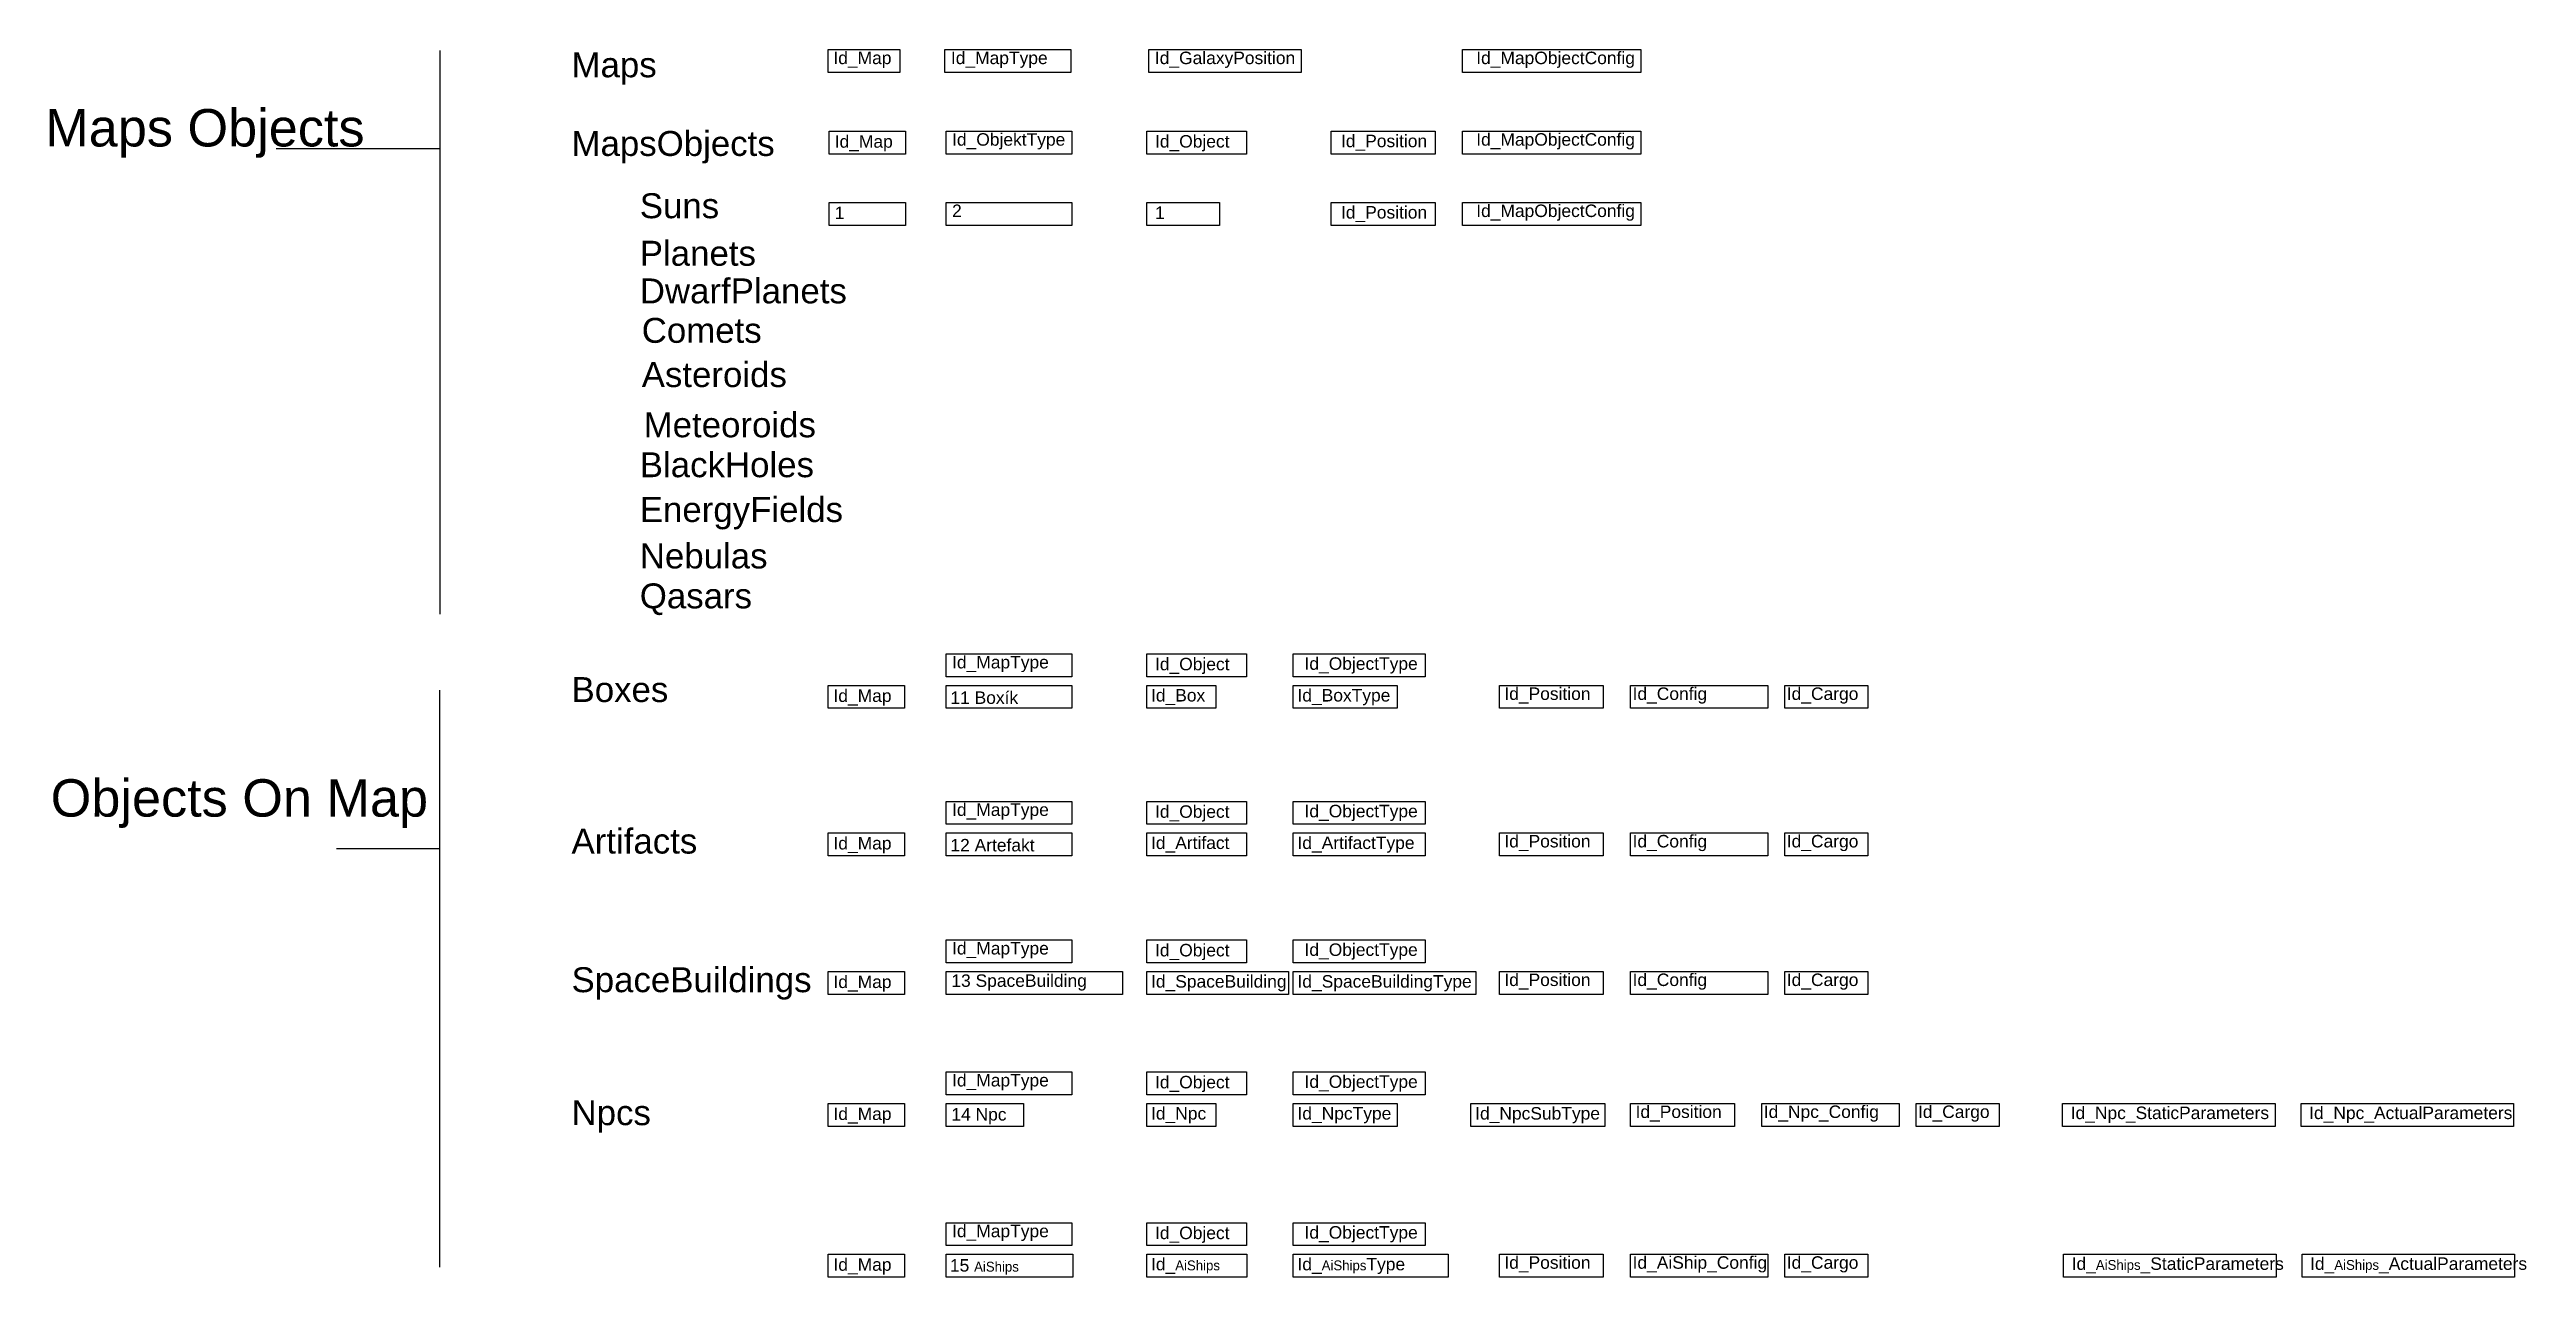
# Model space of a CAD drawing. Header units: millimetres. Extents: x 33057 to 249580, y -15894 to 47997.
# Drawn here: x 41763 to 51699, y 18094 to 23030 of the extents above; entities that cross this region are included whole.
import ezdxf

# ---------------------------------------------------------------- set-up
doc = ezdxf.new("R2010")
doc.units = ezdxf.units.MM
doc.layers.add('Obrys', color=253, linetype='Continuous', lineweight=30)
doc.layers.add('základní', color=4, linetype='Continuous')
doc.styles.get("Standard").update_dxf_attribs({"font": 'arial.ttf'})

msp = doc.modelspace()

# ---------------------------------------------------------------- texts
at = {"layer": 'Obrys', "color": 114, "true_color": 0x139b48, "attachment_point": 1}
for s, width, gutter_width, heights, insert, char_height in [('Maps', 273.8386882847117, 12.5, [85.99531100263994], (43856.62990505624, 23018.41157927871), 100), ('Id_Map', 383.8807774933812, 12.5, [80.74713821416663], (44907.14068734649, 23021.11915037327), 50), ('Id_MapType', 383.8807774933812, 12.5, [80.74713821416663], (45378.56860655674, 23021.11915037327), 50), ('Id_GalaxyPosition', 383.8807774933812, 12.5, [80.74713821416663], (46196.7767604196, 23021.11915037327), 50), ('Maps Objects', 1762.049414736917, 12.5, [85.99531100263994], (41745.4859398664, 22790.8950655615), 150), ('MapsObjects', 273.8386882847117, 12.5, [85.99531100263994], (43856.62990505624, 22702.96010935093), 100), ('Id_Map', 383.8807774933812, 12.5, [80.74713821416663], (44912.46448476843, 22685.97243941911), 50), ('Id_ObjektType', 383.8807774933812, 12.5, [80.74713821416663], (45383.27950074726, 22694.07029633285), 50), ('1', 383.8807774933812, 12.5, [80.74713821416663], (44912.46448476843, 22399.90130972011), 50), ('2', 383.8807774933812, 12.5, [80.74713821416663], (45383.27950074726, 22407.99916663385), 50), ('Id_Map', 383.8807774933812, 12.5, [80.74713821416663], (44907.42300085878, 20463.5712452189), 50), ('11 Boxík', 383.8807774933812, 12.5, [80.74713821416663], (45376.56588134128, 20455.7709001871), 50), ('Id_Box', 383.8807774933812, 12.5, [80.74713821416663], (46181.32633553236, 20465.29542633874), 50), ('Id_BoxType', 383.8807774933812, 12.5, [80.74713821416663], (46768.83300757781, 20465.29542633874), 50), ('Objects On Map', 1560.643992892641, 1406.745206852618, [85.99531100263994], (41767.33172593417, 20103.64402424938), 150), ('Id_Map', 383.8807774933812, 12.5, [80.74713821416663], (44907.42300085878, 19872.08367459061), 50), ('{\\C30;\\c2005496;Id_Artifact}', 383.8807774933812, 12.5, [80.74713821416663], (46181.32633553236, 19873.80785571045), 50), ('Id_{\\C30;\\c2005496;Artifact}Type', 383.8807774933812, 12.5, [80.74713821416663], (46768.83300757781, 19873.80785571045), 50), ('12 Artefakt', 383.8807774933812, 12.5, [80.74713821416663], (45376.56588134128, 19864.28332955881), 50), ('Id_Map', 383.8807774933812, 12.5, [80.74713821416663], (44907.42300085878, 19316.36039815471), 50), ('13 SpaceBuilding', 695.6808564966486, 12.5, [112.3371605143038], (45380.36063071702, 19321.03909230702), 50), ('Id_{\\C30;\\c2005496;SpaceBuilding}', 383.8807774933812, 12.5, [80.74713821416663], (46181.32633553235, 19318.08457927455), 50), ('Id_{\\C30;\\c2005496;SpaceBuilding}Type', 383.8807774933812, 12.5, [80.74713821416663], (46768.8330075778, 19318.08457927455), 50), ('Id_Map', 383.8807774933812, 12.5, [80.74713821416663], (44907.42300085878, 18787.2145871175), 50), ('14 Npc', 383.8807774933812, 12.5, [80.74713821416663], (45380.33461926418, 18784.90858578466), 50), ('Id_Npc', 383.8807774933812, 12.5, [80.74713821416663], (46181.32633553235, 18788.93876823734), 50), ('Id_NpcType', 383.8807774933812, 12.5, [80.74713821416663], (46768.8330075778, 18788.93876823734), 50), ('Id_NpcSubType', 383.8807774933812, 12.5, [80.74713821416663], (47481.65189936006, 18788.93876823734), 50), ('Id_Map', 383.8807774933812, 12.5, [80.74713821416663], (44907.42300085878, 18182.64324994811), 50), ('Id_{\\fCascadia Mono|b0|i0|c238|p49;\\H0.79167x;\\C135;\\c11505963;AiShips}', 383.8807774933812, 12.5, [80.74713821416663], (46181.32633553235, 18184.36743106795), 50), ('Id_{\\fCascadia Mono|b0|i0|c238|p49;\\H0.79167x;\\C135;\\c11505963;AiShips}Type', 383.8807774933812, 12.5, [80.74713821416663], (46768.8330075778, 18184.36743106795), 50), ('15 {\\fCascadia Mono|b0|i0|c238|p49;\\H0.79167x;\\C135;\\c11505963;AiShips}', 383.8807774933812, 12.5, [80.74713821416663], (45374.55821028044, 18179.21763693148), 50)]:
    msp.add_mtext_dynamic_manual_height_columns(s, width=width, gutter_width=gutter_width, heights=heights, dxfattribs=dict(at, insert=insert, char_height=char_height))
at = {"layer": 'Obrys', "color": 215, "true_color": 0xa953a0, "char_height": 50, "attachment_point": 1}
for s, insert in [('Id_MapObjectConfig', (47485.89762762445, 23021.11915037327)), ('Id_MapObjectConfig', (47485.89762762445, 22694.07029633285)), ('Id_MapObjectConfig', (47485.89762762445, 22407.99916663385)), ('Id_Config', (48113.08569376438, 20471.66910213265)), ('Id_Config', (48113.08569376438, 19880.18153150436)), ('Id_Config', (48113.08569376438, 19324.45825506845)), ('Id_Npc_Config', (48639.40869436052, 18795.31244403125)), ('Id_AiShip_Config', (48113.08569376438, 18190.74110686185))]:
    msp.add_mtext_dynamic_manual_height_columns(s, width=383.8807774933812, gutter_width=12.5, heights=[80.74713821416663], dxfattribs=dict(at, insert=insert))
at = {"layer": 'Obrys', "color": 7, "insert": (46197.29199022452, 22686.48734955772), "char_height": 50, "attachment_point": 1}
msp.add_mtext_dynamic_manual_height_columns('Id_Object', width=383.8807774933812, gutter_width=12.5, heights=[80.74713821416663], dxfattribs=at)
at = {"layer": 'Obrys', "color": 85, "true_color": 0x58ba48, "char_height": 50, "attachment_point": 1}
for insert in [(46943.32769778004, 22687.98698717103), (46943.32769778004, 22401.91585747202), (47598.75031561055, 20471.66910213265), (47598.75031561055, 19880.18153150436), (47598.75031561055, 19324.45825506845), (48125.07331620669, 18795.31244403125), (47598.75031561055, 18190.74110686185)]:
    msp.add_mtext_dynamic_manual_height_columns('Id_Position', width=383.8807774933812, gutter_width=12.5, heights=[80.74713821416663], dxfattribs=dict(at, insert=insert))
at = {"layer": 'Obrys', "color": 30, "true_color": 0xf8991e, "attachment_point": 1}
for s, width, heights, insert, char_height in [('Suns', 273.8386882847117, [85.99531100263994], (44130.46859334096, 22453.26866871455), 100), ('1', 383.8807774933812, [80.74713821416663], (46197.29199022452, 22400.41621985871), 50), ('Planets', 273.8386882847117, [85.99531100263994], (44130.46859334096, 22262.64617637874), 100), ('DwarfPlanets', 273.8386882847117, [85.99531100263994], (44130.46859334096, 22111.76397099027), 100), ('Comets', 273.8386882847117, [85.99531100263994], (44138.26322153834, 21953.52351144405), 100), ('Asteroids', 273.8386882847117, [85.99531100263994], (44138.26322153834, 21776.26590308597), 100), ('Meteoroids', 273.8386882847117, [85.99531100263994], (44146.05784973573, 21574.79238050897), 100), ('BlackHoles', 273.8386882847117, [85.99531100263994], (44130.46859334096, 21414.74014972125), 100), ('EnergyFields', 273.8386882847117, [85.99531100263994], (44130.46859334096, 21235.08964898738), 100), ('Nebulas', 273.8386882847117, [85.99531100263994], (44130.46859334096, 21048.90631482832), 100), ('Qasars', 273.8386882847117, [85.99531100263994], (44130.46859334096, 20888.8540840406), 100), ('Boxes', 273.8386882847117, [85.99531100263994], (43856.62990505624, 20513.23953884996), 100), ('Artifacts', 273.8386882847117, [85.99531100263994], (43856.62990505624, 19905.54506870012), 100), ('SpaceBuildings', 273.8386882847117, [85.99531100263994], (43856.62990505624, 19349.69406640191), 100), ('Npcs', 273.8386882847117, [85.99531100263994], (43856.62990505624, 18816.48882264588), 100)]:
    msp.add_mtext_dynamic_manual_height_columns(s, width=width, gutter_width=12.5, heights=heights, dxfattribs=dict(at, insert=insert, char_height=char_height))
at = {"layer": 'Obrys', "color": 252, "true_color": 0x939598, "char_height": 50, "attachment_point": 1}
for s, width, heights, insert in [('Id_MapType', 383.8807774933812, [80.74713821416663], (45383.27950074727, 20598.04134613456)), ('Id_Object', 383.8807774933812, [80.74713821416663], (46197.29199022453, 20590.45839935943)), ('{\\C256;Id_ObjectType}', 471.4330987256544, [76.57978796340467], (46797.06214817148, 20592.44933891027)), ('Id_MapType', 383.8807774933812, [80.74713821416663], (45383.27950074727, 20006.55377550627)), ('Id_Object', 383.8807774933812, [80.74713821416663], (46197.29199022453, 19998.97082873114)), ('{\\C256;Id_ObjectType}', 471.4330987256544, [76.57978796340467], (46797.06214817148, 20000.96176828198)), ('Id_MapType', 383.8807774933812, [80.74713821416663], (45383.27950074727, 19450.83049907036)), ('Id_Object', 383.8807774933812, [80.74713821416663], (46197.29199022452, 19443.24755229523)), ('{\\C256;Id_ObjectType}', 471.4330987256544, [76.57978796340467], (46797.06214817148, 19445.23849184607)), ('Id_MapType', 383.8807774933812, [80.74713821416663], (45383.27950074727, 18921.68468803316)), ('Id_Object', 383.8807774933812, [80.74713821416663], (46197.29199022452, 18914.10174125803)), ('{\\C256;Id_ObjectType}', 471.4330987256544, [76.57978796340467], (46797.06214817148, 18916.09268080887)), ('Id_MapType', 383.8807774933812, [80.74713821416663], (45383.27950074727, 18317.11335086376)), ('Id_Object', 383.8807774933812, [80.74713821416663], (46197.29199022452, 18309.53040408863)), ('{\\C256;Id_ObjectType}', 471.4330987256544, [76.57978796340467], (46797.06214817148, 18311.52134363948))]:
    msp.add_mtext_dynamic_manual_height_columns(s, width=width, gutter_width=12.5, heights=heights, dxfattribs=dict(at, insert=insert))
at = {"layer": 'Obrys', "color": 31, "true_color": 0xfecc66, "char_height": 50, "attachment_point": 1}
for s, insert in [('Id_Cargo', (48731.64457246877, 20471.66910213265)), ('Id_Cargo', (48731.64457246877, 19880.18153150436)), ('Id_Cargo', (48731.64457246877, 19324.45825506845)), ('Id_Cargo', (49257.9675730649, 18795.31244403125)), ('Id_Npc_StaticParameters', (49870.65814531309, 18790.83739152478)), ('Id_Npc_ActualParameters', (50827.17669924215, 18790.83739152478)), ('Id_Cargo', (48731.64457246877, 18190.74110686185)), ('Id_{\\fCascadia Mono|b0|i0|c238|p49;\\H0.79167x;\\C135;\\c11505963;AiShips}_StaticParameters', (49874.45739075763, 18186.26605435539)), ('Id_{\\fCascadia Mono|b0|i0|c238|p49;\\H0.79167x;\\C135;\\c11505963;AiShips}_ActualParameters', (50830.97594468668, 18186.26605435539))]:
    msp.add_mtext_dynamic_manual_height_columns(s, width=383.8807774933812, gutter_width=12.5, heights=[80.74713821416663], dxfattribs=dict(at, insert=insert))

# ---------------------------------------------------------------- linework, layer by layer
at = {"layer": 'základní', "color": 7, "lineweight": 30, "true_color": 0xffffff}
for p, q in [((43327.97571882681, 23026.13988931369), (43327.97571882681, 20765.46120893426)), ((42671.52968461171, 22632.53961214595), (43327.97571882681, 22632.53961214595)), ((43327.97571882681, 18147.20001491223), (43327.97571882681, 20460.41637602431)), ((43327.97571882681, 19824.02930898967), (42913.53807619354, 19824.02930898967))]:
    msp.add_line(p, q, dxfattribs=at)
at = {"layer": 'základní', "color": 31, "lineweight": 30, "true_color": 0xfecc66}
for points in [[(44885.60247305437, 23029.50337013011), (45173.4129068866, 23029.50337013011), (45173.4129068866, 22937.39222360162), (44885.60247305437, 22937.39222360162)], [(46164.3756904992, 22702.4545160897), (46564.64393765538, 22702.4545160897), (46564.64393765538, 22610.3433695612), (46164.3756904992, 22610.3433695612)], [(48723.84994427138, 20480.05332188949), (49057.08015028836, 20480.05332188949), (49057.08015028836, 20387.942175361), (48723.84994427138, 20387.942175361)], [(48723.84994427138, 19888.5657512612), (49057.08015028836, 19888.5657512612), (49057.08015028836, 19796.45460473271), (48723.84994427138, 19796.45460473271)], [(48723.84994427138, 19332.84247482529), (49057.08015028836, 19332.84247482529), (49057.08015028836, 19240.7313282968), (48723.84994427138, 19240.7313282968)], [(49250.17294486752, 18803.69666378809), (49583.40315088449, 18803.69666378809), (49583.40315088449, 18711.5855172596), (49250.17294486752, 18711.5855172596)], [(48723.84994427138, 18199.1253266187), (49057.08015028836, 18199.1253266187), (49057.08015028836, 18107.01418009021), (48723.84994427138, 18107.01418009021)]]:
    msp.add_lwpolyline(points, close=True, dxfattribs=at)
at = {"layer": 'základní', "lineweight": 30}
for points in [[(45354.59494473063, 23029.50337013011), (45859.58514920808, 23029.50337013011), (45859.58514920808, 22937.39222360162), (45354.59494473063, 22937.39222360162)], [(46172.80309859349, 23029.50337013011), (46783.77197020926, 23029.50337013011), (46783.77197020926, 22937.39222360162), (46172.80309859349, 22937.39222360162)], [(44890.64395696402, 22702.4545160897), (45196.96067316039, 22702.4545160897), (45196.96067316039, 22610.3433695612), (44890.64395696402, 22610.3433695612)], [(45359.30583892115, 22702.4545160897), (45864.2960433986, 22702.4545160897), (45864.2960433986, 22610.3433695612), (45359.30583892115, 22610.3433695612)], [(44890.64395696402, 22416.38338639069), (45196.96067316039, 22416.38338639069), (45196.96067316039, 22324.2722398622), (44890.64395696402, 22324.2722398622)], [(45359.30583892115, 22416.38338639069), (45864.2960433986, 22416.38338639069), (45864.2960433986, 22324.2722398622), (45359.30583892115, 22324.2722398622)], [(44885.60247305437, 20480.05332188949), (45191.91918925074, 20480.05332188949), (45191.91918925074, 20387.942175361), (44885.60247305437, 20387.942175361)], [(45359.30583892115, 20480.05332188949), (45864.2960433986, 20480.05332188949), (45864.2960433986, 20387.942175361), (45359.30583892115, 20387.942175361)], [(46751.88236254465, 20480.05332188949), (47168.61125184479, 20480.05332188949), (47168.61125184479, 20387.942175361), (46751.88236254465, 20387.942175361)], [(44885.60247305437, 19888.5657512612), (45191.91918925074, 19888.5657512612), (45191.91918925074, 19796.45460473271), (44885.60247305437, 19796.45460473271)], [(45359.30583892115, 19888.5657512612), (45864.2960433986, 19888.5657512612), (45864.2960433986, 19796.45460473271), (45359.30583892115, 19796.45460473271)], [(46751.88236254465, 19888.5657512612), (47281.17972650274, 19888.5657512612), (47281.17972650274, 19796.45460473271), (46751.88236254465, 19796.45460473271)], [(44885.60247305437, 19332.84247482529), (45191.91918925074, 19332.84247482529), (45191.91918925074, 19240.7313282968), (44885.60247305437, 19240.7313282968)], [(45359.30583892115, 19332.84247482529), (46067.41921111069, 19332.84247482529), (46067.41921111069, 19240.7313282968), (45359.30583892115, 19240.7313282968)], [(46751.88236254465, 19332.84247482529), (47484.64367481926, 19332.84247482529), (47484.64367481926, 19240.7313282968), (46751.88236254465, 19240.7313282968)], [(44885.60247305437, 18803.69666378809), (45191.91918925074, 18803.69666378809), (45191.91918925074, 18711.5855172596), (44885.60247305437, 18711.5855172596)], [(45359.30583892115, 18803.69666378809), (45669.35430518358, 18803.69666378809), (45669.35430518358, 18711.5855172596), (45359.30583892115, 18711.5855172596)], [(46751.88236254465, 18803.69666378809), (47168.61125184478, 18803.69666378809), (47168.61125184478, 18711.5855172596), (46751.88236254465, 18711.5855172596)], [(47464.70125432691, 18803.69666378809), (48002.13753441913, 18803.69666378809), (48002.13753441913, 18711.5855172596), (47464.70125432691, 18711.5855172596)], [(44885.60247305437, 18199.1253266187), (45191.91918925074, 18199.1253266187), (45191.91918925074, 18107.01418009021), (44885.60247305437, 18107.01418009021)], [(45359.30583892115, 18199.1253266187), (45867.10720142577, 18199.1253266187), (45867.10720142577, 18107.01418009021), (45359.30583892115, 18107.01418009021)], [(46751.88236254465, 18199.1253266187), (47372.90952812263, 18199.1253266187), (47372.90952812263, 18107.01418009021), (46751.88236254465, 18107.01418009021)]]:
    msp.add_lwpolyline(points, close=True, dxfattribs=at)
at = {"layer": 'základní', "color": 215, "lineweight": 30, "true_color": 0xa953a0}
for points in [[(47430.29744745709, 23029.50337013011), (48145.80593560336, 23029.50337013011), (48145.80593560336, 22937.39222360162), (47430.29744745709, 22937.39222360162)], [(47430.29744745709, 22702.4545160897), (48145.80593560336, 22702.4545160897), (48145.80593560336, 22610.3433695612), (47430.29744745709, 22610.3433695612)], [(47430.29744745709, 22416.38338639069), (48145.80593560336, 22416.38338639069), (48145.80593560336, 22324.2722398622), (47430.29744745709, 22324.2722398622)], [(48105.291065567, 20480.05332188949), (48655.54200135537, 20480.05332188949), (48655.54200135537, 20387.942175361), (48105.291065567, 20387.942175361)], [(48105.291065567, 19888.5657512612), (48655.54200135537, 19888.5657512612), (48655.54200135537, 19796.45460473271), (48105.291065567, 19796.45460473271)], [(48105.291065567, 19332.84247482529), (48655.54200135537, 19332.84247482529), (48655.54200135537, 19240.7313282968), (48105.291065567, 19240.7313282968)], [(48631.61406616314, 18803.69666378809), (49181.8650019515, 18803.69666378809), (49181.8650019515, 18711.5855172596), (48631.61406616314, 18711.5855172596)], [(48105.291065567, 18199.1253266187), (48655.54200135537, 18199.1253266187), (48655.54200135537, 18107.01418009021), (48105.291065567, 18107.01418009021)]]:
    msp.add_lwpolyline(points, close=True, dxfattribs=at)
at = {"layer": 'základní', "color": 85, "lineweight": 30, "true_color": 0x58ba48}
for points in [[(46903.97444686096, 22702.4545160897), (47320.7033361611, 22702.4545160897), (47320.7033361611, 22610.3433695612), (46903.97444686096, 22610.3433695612)], [(46903.97444686096, 22416.38338639069), (47320.7033361611, 22416.38338639069), (47320.7033361611, 22324.2722398622), (46903.97444686096, 22324.2722398622)], [(47578.96806497086, 20480.05332188949), (47995.696954271, 20480.05332188949), (47995.696954271, 20387.942175361), (47578.96806497086, 20387.942175361)], [(47578.96806497086, 19888.5657512612), (47995.696954271, 19888.5657512612), (47995.696954271, 19796.45460473271), (47578.96806497086, 19796.45460473271)], [(47578.96806497086, 19332.84247482529), (47995.696954271, 19332.84247482529), (47995.696954271, 19240.7313282968), (47578.96806497086, 19240.7313282968)], [(48105.291065567, 18803.69666378809), (48522.01995486714, 18803.69666378809), (48522.01995486714, 18711.5855172596), (48105.291065567, 18711.5855172596)], [(47578.96806497086, 18199.1253266187), (47995.696954271, 18199.1253266187), (47995.696954271, 18107.01418009021), (47578.96806497086, 18107.01418009021)]]:
    msp.add_lwpolyline(points, close=True, dxfattribs=at)
at = {"layer": 'základní', "color": 30, "lineweight": 30, "true_color": 0xf8991e}
msp.add_lwpolyline([(46164.3756904992, 22416.38338639069), (46456.4923720705, 22416.38338639069), (46456.4923720705, 22324.2722398622), (46164.3756904992, 22324.2722398622)], close=True, dxfattribs=at)
at = {"layer": 'základní', "color": 252, "lineweight": 30, "true_color": 0x939598}
for points in [[(45359.30583892116, 20606.4255658914), (45864.29604339861, 20606.4255658914), (45864.29604339861, 20514.31441936291), (45359.30583892116, 20514.31441936291)], [(46164.37569049921, 20606.4255658914), (46564.64393765538, 20606.4255658914), (46564.64393765538, 20514.31441936291), (46164.37569049921, 20514.31441936291)], [(46751.88236254466, 20606.4255658914), (47281.17972650275, 20606.4255658914), (47281.17972650275, 20514.31441936291), (46751.88236254466, 20514.31441936291)], [(45359.30583892116, 20014.93799526311), (45864.29604339861, 20014.93799526311), (45864.29604339861, 19922.82684873462), (45359.30583892116, 19922.82684873462)], [(46164.37569049921, 20014.93799526311), (46564.64393765538, 20014.93799526311), (46564.64393765538, 19922.82684873462), (46164.37569049921, 19922.82684873462)], [(46751.88236254466, 20014.93799526311), (47281.17972650275, 20014.93799526311), (47281.17972650275, 19922.82684873462), (46751.88236254466, 19922.82684873462)], [(45359.30583892116, 19459.21471882721), (45864.29604339861, 19459.21471882721), (45864.29604339861, 19367.10357229871), (45359.30583892116, 19367.10357229871)], [(46164.3756904992, 19459.21471882721), (46564.64393765538, 19459.21471882721), (46564.64393765538, 19367.10357229871), (46164.3756904992, 19367.10357229871)], [(46751.88236254465, 19459.21471882721), (47281.17972650274, 19459.21471882721), (47281.17972650274, 19367.10357229871), (46751.88236254465, 19367.10357229871)], [(45359.30583892116, 18930.06890779), (45864.29604339861, 18930.06890779), (45864.29604339861, 18837.95776126151), (45359.30583892116, 18837.95776126151)], [(46164.3756904992, 18930.06890779), (46564.64393765538, 18930.06890779), (46564.64393765538, 18837.95776126151), (46164.3756904992, 18837.95776126151)], [(46751.88236254465, 18930.06890779), (47281.17972650274, 18930.06890779), (47281.17972650274, 18837.95776126151), (46751.88236254465, 18837.95776126151)], [(45359.30583892116, 18325.49757062061), (45864.29604339861, 18325.49757062061), (45864.29604339861, 18233.38642409212), (45359.30583892116, 18233.38642409212)], [(46164.3756904992, 18325.49757062061), (46564.64393765538, 18325.49757062061), (46564.64393765538, 18233.38642409212), (46164.3756904992, 18233.38642409212)], [(46751.88236254465, 18325.49757062061), (47281.17972650274, 18325.49757062061), (47281.17972650274, 18233.38642409212), (46751.88236254465, 18233.38642409212)]]:
    msp.add_lwpolyline(points, close=True, dxfattribs=at)
at = {"layer": 'základní', "color": 30, "lineweight": 30, "true_color": 0xf26722}
for points in [[(46164.3756904992, 20480.05332188949), (46441.91956583876, 20480.05332188949), (46441.91956583876, 20387.942175361), (46164.3756904992, 20387.942175361)], [(46164.3756904992, 19888.5657512612), (46564.64393765538, 19888.5657512612), (46564.64393765538, 19796.45460473271), (46164.3756904992, 19796.45460473271)], [(46164.3756904992, 19332.84247482529), (46732.90360197, 19332.84247482529), (46732.90360197, 19240.7313282968), (46164.3756904992, 19240.7313282968)], [(46164.3756904992, 18803.69666378809), (46441.91956583875, 18803.69666378809), (46441.91956583875, 18711.5855172596), (46164.3756904992, 18711.5855172596)], [(46164.3756904992, 18199.1253266187), (46566.30505514197, 18199.1253266187), (46566.30505514197, 18107.01418009021), (46164.3756904992, 18107.01418009021)]]:
    msp.add_lwpolyline(points, close=True, dxfattribs=at)
at = {"layer": 'základní', "color": 61, "lineweight": 30, "true_color": 0xe5e878}
for points in [[(49838.24154392863, 18803.69666378809), (50690.70628577174, 18803.69666378809), (50690.70628577174, 18711.5855172596), (49838.24154392863, 18711.5855172596)], [(50794.76009785768, 18803.69666378809), (51647.22483970079, 18803.69666378809), (51647.22483970079, 18711.5855172596), (50794.76009785768, 18711.5855172596)], [(49842.04078937316, 18199.1253266187), (50694.50553121627, 18199.1253266187), (50694.50553121627, 18107.01418009021), (49842.04078937316, 18107.01418009021)], [(50798.55934330221, 18199.1253266187), (51651.02408514533, 18199.1253266187), (51651.02408514533, 18107.01418009021), (50798.55934330221, 18107.01418009021)]]:
    msp.add_lwpolyline(points, close=True, dxfattribs=at)

msp.set_redraw_order([(e.dxf.handle, doc.entitydb.next_handle()) for e in msp.query("TEXT MTEXT ATTDEF DIMENSION ARC_DIMENSION")])  # texts and dimensions are drawn at this point

doc.saveas('drawing.dxf')
